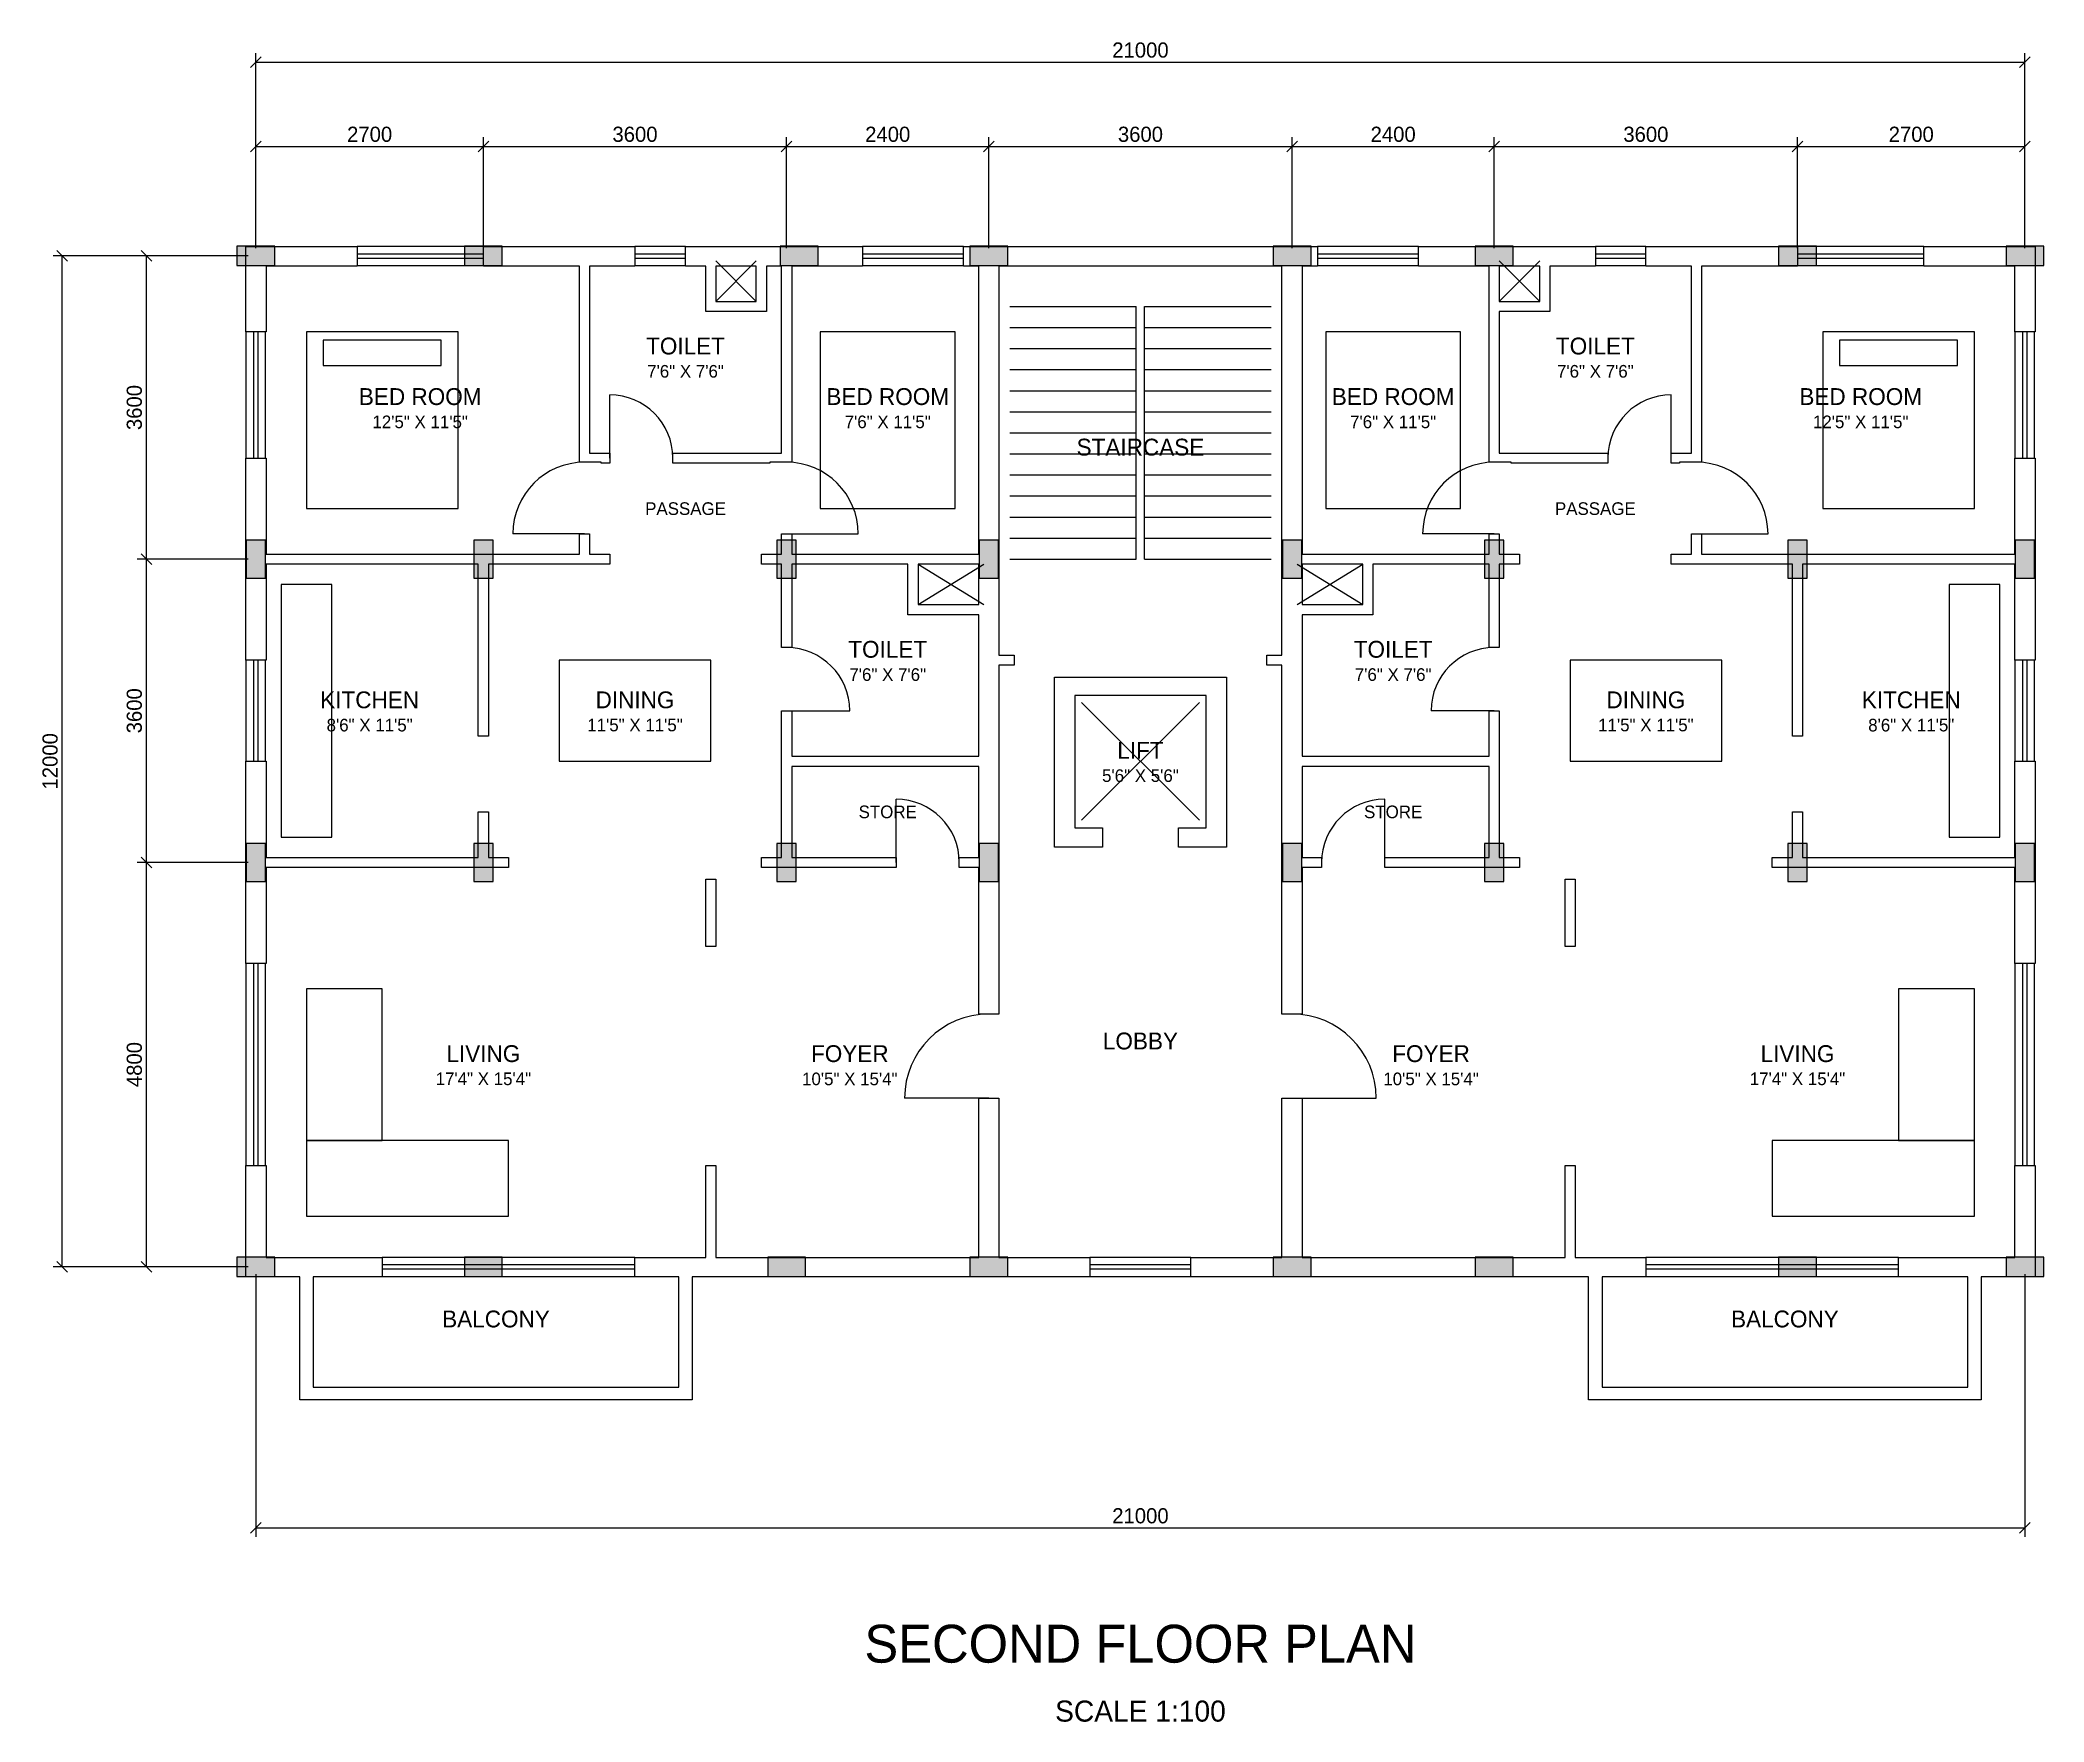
# Model space of a CAD drawing. Extents: x -2562 to 144000, y -6000 to 14562.
# Drawn here: x 63438 to 87225, y -5404 to 14562 of the extents above; entities that cross this region are included whole.
import ezdxf
from ezdxf.enums import TextEntityAlignment as Align

# ---------------------------------------------------------------- set-up
doc = ezdxf.new("R2010")
doc.units = 0
doc.layers.get('0').update_dxf_attribs({"linetype": 'CONTINUOUS'})
for name, color, linetype in [('A-ANNO-ROOM', 2, 'CONTINUOUS'), ('A-ANNO-TTLB', 7, 'CONTINUOUS'), ('A-DIMS', 6, 'CONTINUOUS'), ('A-DOOR', 3, 'CONTINUOUS'), ('A-FURN', 9, 'CONTINUOUS'), ('A-GLAZ', 4, 'CONTINUOUS'), ('A-LIFT', 8, 'CONTINUOUS'), ('A-STRS', 8, 'CONTINUOUS'), ('A-WALL', 7, 'CONTINUOUS'), ('P-DUCT', 5, 'CONTINUOUS'), ('S-COLS', 1, 'CONTINUOUS')]:
    doc.layers.add(name, color=color, linetype=linetype)
doc.dimstyles.get("Standard").update_dxf_attribs({"dimtxt": 2.5, "dimasz": 2.5, "dimexe": 1.25, "dimexo": 0.625, "dimtad": 1, "dimcen": 2.5, "dimazin": 3, "dimtfac": 1, "dimtmove": 0, "dimatfit": 3})

msp = doc.modelspace()

# ---------------------------------------------------------------- texts
at = {"layer": 'A-ANNO-ROOM'}
for s, height, p in [('TOILET', 200, (71100, 10930)), ('TOILET', 200, (81900, 10930)), ('7\'6" X 7\'6"', 150, (71100, 10630)), ('7\'6" X 7\'6"', 150, (81900, 10630)), ('BED ROOM', 200, (67950, 10330)), ('BED ROOM', 200, (73500, 10330)), ('BED ROOM', 200, (79500, 10330)), ('BED ROOM', 200, (85050, 10330)), ('12\'5" X 11\'5"', 150, (67950, 10030)), ('7\'6" X 11\'5"', 150, (73500, 10030)), ('7\'6" X 11\'5"', 150, (79500, 10030)), ('12\'5" X 11\'5"', 150, (85050, 10030)), ('STAIRCASE', 200, (76500, 9730)), ('PASSAGE', 150, (71100, 9000)), ('PASSAGE', 150, (81900, 9000)), ('TOILET', 200, (73500, 7330)), ('TOILET', 200, (79500, 7330)), ('7\'6" X 7\'6"', 150, (73500, 7030)), ('7\'6" X 7\'6"', 150, (79500, 7030)), ('KITCHEN', 200, (67350, 6730)), ('DINING', 200, (70500, 6730)), ('DINING', 200, (82500, 6730)), ('KITCHEN', 200, (85650, 6730)), ('8\'6" X 11\'5"', 150, (67350, 6430)), ('11\'5" X 11\'5"', 150, (70500, 6430)), ('11\'5" X 11\'5"', 150, (82500, 6430)), ('8\'6" X 11\'5"', 150, (85650, 6430)), ('LIFT', 200, (76500, 6130)), ('5\'6" X 5\'6"', 150, (76500, 5830)), ('STORE', 150, (73500, 5400)), ('STORE', 150, (79500, 5400)), ('LIVING', 200, (68700, 2530)), ('FOYER', 200, (73050, 2530)), ('LOBBY', 200, (76500, 2680)), ('FOYER', 200, (79950, 2530)), ('LIVING', 200, (84300, 2530)), ('17\'4" X 15\'4"', 150, (68700, 2230)), ('10\'5" X 15\'4"', 150, (73050, 2230)), ('10\'5" X 15\'4"', 150, (79950, 2230)), ('17\'4" X 15\'4"', 150, (84300, 2230)), ('BALCONY', 200, (68850, -620)), ('BALCONY', 200, (84150, -620))]:
    msp.add_text(s, height=height, dxfattribs=at).set_placement(p, align=Align.MIDDLE)
at = {"layer": 'A-ANNO-TTLB'}
for s, height, p in [('SECOND FLOOR PLAN', 450, (76500, -4700)), ('SCALE 1:100', 250, (76500, -5400))]:
    msp.add_text(s, height=height, dxfattribs=at).set_placement(p, align=Align.CENTER)

# ---------------------------------------------------------------- blocks, each defined once
blk = doc.blocks.new('*D27')
for p, q in [((65936.3604, 13236.3604), (66063.6396, 13363.6396)), ((66000, 12090), (66000, 13408)), ((68636.3604, 13236.3604), (68763.6396, 13363.6396)), ((68700, 12090), (68700, 13408)), ((66000, 13300), (68700, 13300))]:
    blk.add_line(p, q)
blk.add_text('2700', height=180).set_placement((67350, 13444), align=Align.MIDDLE)
blk = doc.blocks.new('*D28')
for p, q in [((68636.3604, 13236.3604), (68763.6396, 13363.6396)), ((68700, 12090), (68700, 13408)), ((72236.3604, 13236.3604), (72363.6396, 13363.6396)), ((72300, 12090), (72300, 13408)), ((68700, 13300), (72300, 13300))]:
    blk.add_line(p, q)
blk.add_text('3600', height=180).set_placement((70500, 13444), align=Align.MIDDLE)
blk = doc.blocks.new('*D29')
for p, q in [((72236.3604, 13236.3604), (72363.6396, 13363.6396)), ((72300, 12090), (72300, 13408)), ((74636.3604, 13236.3604), (74763.6396, 13363.6396)), ((74700, 12090), (74700, 13408)), ((72300, 13300), (74700, 13300))]:
    blk.add_line(p, q)
blk.add_text('2400', height=180).set_placement((73500, 13444), align=Align.MIDDLE)
blk = doc.blocks.new('*D30')
for p, q in [((74636.3604, 13236.3604), (74763.6396, 13363.6396)), ((74700, 12090), (74700, 13408)), ((78236.3604, 13236.3604), (78363.6396, 13363.6396)), ((78300, 12090), (78300, 13408)), ((74700, 13300), (78300, 13300))]:
    blk.add_line(p, q)
blk.add_text('3600', height=180).set_placement((76500, 13444), align=Align.MIDDLE)
blk = doc.blocks.new('*D31')
for p, q in [((78236.3604, 13236.3604), (78363.6396, 13363.6396)), ((78300, 12090), (78300, 13408)), ((80636.3604, 13236.3604), (80763.6396, 13363.6396)), ((80700, 12090), (80700, 13408)), ((78300, 13300), (80700, 13300))]:
    blk.add_line(p, q)
blk.add_text('2400', height=180).set_placement((79500, 13444), align=Align.MIDDLE)
blk = doc.blocks.new('*D32')
for p, q in [((80636.3604, 13236.3604), (80763.6396, 13363.6396)), ((80700, 12090), (80700, 13408)), ((84236.3604, 13236.3604), (84363.6396, 13363.6396)), ((84300, 12090), (84300, 13408)), ((80700, 13300), (84300, 13300))]:
    blk.add_line(p, q)
blk.add_text('3600', height=180).set_placement((82500, 13444), align=Align.MIDDLE)
blk = doc.blocks.new('*D33')
for p, q in [((84236.3604, 13236.3604), (84363.6396, 13363.6396)), ((84300, 12090), (84300, 13408)), ((86936.3604, 13236.3604), (87063.6396, 13363.6396)), ((87000, 12090), (87000, 13408)), ((84300, 13300), (87000, 13300))]:
    blk.add_line(p, q)
blk.add_text('2700', height=180).set_placement((85650, 13444), align=Align.MIDDLE)
blk = doc.blocks.new('*D34')
for p, q in [((65936.3604, 14236.3604), (66063.6396, 14363.6396)), ((66000, 12090), (66000, 14408)), ((66000, 14300), (87000, 14300)), ((86936.3604, 14236.3604), (87063.6396, 14363.6396)), ((87000, 12090), (87000, 14408))]:
    blk.add_line(p, q)
blk.add_text('21000', height=180).set_placement((76500, 14444), align=Align.MIDDLE)
blk = doc.blocks.new('*D35')
for p, q in [((65910, 4800), (64592, 4800)), ((64763.6396, 4736.3604), (64636.3604, 4863.6396)), ((64700, 0), (64700, 4800)), ((65910, 0), (64592, 0)), ((64763.6396, -63.6396), (64636.3604, 63.6396))]:
    blk.add_line(p, q)
blk.add_text('4800', height=180, rotation=90).set_placement((64556, 2400), align=Align.MIDDLE)
blk = doc.blocks.new('*D36')
for p, q in [((65910, 8400), (64592, 8400)), ((64763.6396, 8336.3604), (64636.3604, 8463.6396)), ((64700, 4800), (64700, 8400)), ((65910, 4800), (64592, 4800)), ((64763.6396, 4736.3604), (64636.3604, 4863.6396))]:
    blk.add_line(p, q)
blk.add_text('3600', height=180, rotation=90).set_placement((64556, 6600), align=Align.MIDDLE)
blk = doc.blocks.new('*D37')
for p, q in [((65910, 12000), (64592, 12000)), ((64763.6396, 11936.3604), (64636.3604, 12063.6396)), ((64700, 8400), (64700, 12000)), ((65910, 8400), (64592, 8400)), ((64763.6396, 8336.3604), (64636.3604, 8463.6396))]:
    blk.add_line(p, q)
blk.add_text('3600', height=180, rotation=90).set_placement((64556, 10200), align=Align.MIDDLE)
blk = doc.blocks.new('*D38')
for p, q in [((65910, 12000), (63592, 12000)), ((63763.6396, 11936.3604), (63636.3604, 12063.6396)), ((63700, 0), (63700, 12000)), ((65910, 0), (63592, 0)), ((63763.6396, -63.6396), (63636.3604, 63.6396))]:
    blk.add_line(p, q)
blk.add_text('12000', height=180, rotation=90).set_placement((63556, 6000), align=Align.MIDDLE)
blk = doc.blocks.new('*D39')
for p, q in [((66000, -90), (66000, -3208)), ((87000, -90), (87000, -3208)), ((65936.3604, -3163.6396), (66063.6396, -3036.3604)), ((86936.3604, -3163.6396), (87063.6396, -3036.3604)), ((66000, -3100), (87000, -3100))]:
    blk.add_line(p, q)
blk.add_text('21000', height=180).set_placement((76500, -2956), align=Align.MIDDLE)

# ---------------------------------------------------------------- dimensions: what is measured, and where the dimension line sits
at = {"layer": 'A-DIMS'}
for base, p1, p2, picture, middle in [((87000, 14300), (66000, 12000), (87000, 12000), '*D34', (76500, 14444)), ((68700, 13300), (66000, 12000), (68700, 12000), '*D27', (67350, 13444)), ((72300, 13300), (68700, 12000), (72300, 12000), '*D28', (70500, 13444)), ((74700, 13300), (72300, 12000), (74700, 12000), '*D29', (73500, 13444)), ((78300, 13300), (74700, 12000), (78300, 12000), '*D30', (76500, 13444)), ((80700, 13300), (78300, 12000), (80700, 12000), '*D31', (79500, 13444)), ((84300, 13300), (80700, 12000), (84300, 12000), '*D32', (82500, 13444)), ((87000, 13300), (84300, 12000), (87000, 12000), '*D33', (85650, 13444)), ((87000, -3100), (66000, 0), (87000, 0), '*D39', (76500, -2956))]:
    dim = msp.add_linear_dim(base=base, p1=p1, p2=p2, dimstyle='Standard', dxfattribs=at)
    dim.commit()
    dim.dimension.update_dxf_attribs({"geometry": picture, "text_midpoint": middle})
for base, p1, p2, picture, middle in [((63700, 12000), (66000, 0), (66000, 12000), '*D38', (63556, 6000)), ((64700, 12000), (66000, 8400), (66000, 12000), '*D37', (64556, 10200)), ((64700, 8400), (66000, 4800), (66000, 8400), '*D36', (64556, 6600)), ((64700, 4800), (66000, 0), (66000, 4800), '*D35', (64556, 2400))]:
    dim = msp.add_linear_dim(base=base, p1=p1, p2=p2, angle=90, dimstyle='Standard', dxfattribs=at)
    dim.commit()
    dim.dimension.update_dxf_attribs({"geometry": picture, "text_midpoint": middle})

# ---------------------------------------------------------------- linework, layer by layer
at = {"layer": 'A-DOOR'}
for p, q in [((70200, 9600), (70200, 10350)), ((82800, 9600), (82800, 10350)), ((69900, 8700), (69050, 8700)), ((72300, 8700), (73150, 8700)), ((80700, 8700), (79850, 8700)), ((83100, 8700), (83950, 8700)), ((72300, 6600), (73050, 6600)), ((80700, 6600), (79950, 6600)), ((73600, 4800), (73600, 5550)), ((79400, 4800), (79400, 5550)), ((74700, 2000), (73700, 2000)), ((78300, 2000), (79300, 2000))]:
    msp.add_line(p, q, dxfattribs=at)
for centre, radius, start, end in [((70200, 9600), 750, 0, 90), ((82800, 9600), 750, 90, 180), ((69900, 8700), 850, 90, 180), ((72300, 8700), 850, 0, 90), ((80700, 8700), 850, 90, 180), ((83100, 8700), 850, 0, 90), ((72300, 6600), 750, 0, 90), ((80700, 6600), 750, 90, 180), ((73600, 4800), 750, 0, 90), ((79400, 4800), 750, 90, 180), ((74700, 2000), 1000, 90, 180), ((78300, 2000), 1000, 0, 90)]:
    msp.add_arc(centre, radius, start, end, dxfattribs=at)
at = {"layer": 'A-FURN'}
for points in [[(66600, 9000), (68400, 9000), (68400, 11100), (66600, 11100)], [(66800, 10700), (68200, 10700), (68200, 11000), (66800, 11000)], [(72700, 9000), (74300, 9000), (74300, 11100), (72700, 11100)], [(78700, 9000), (80300, 9000), (80300, 11100), (78700, 11100)], [(84600, 9000), (86400, 9000), (86400, 11100), (84600, 11100)], [(84800, 10700), (86200, 10700), (86200, 11000), (84800, 11000)], [(66300, 5100), (66900, 5100), (66900, 8100), (66300, 8100)], [(86100, 5100), (86700, 5100), (86700, 8100), (86100, 8100)], [(69600, 6000), (71400, 6000), (71400, 7200), (69600, 7200)], [(81600, 6000), (83400, 6000), (83400, 7200), (81600, 7200)], [(66600, 1500), (67500, 1500), (67500, 3300), (66600, 3300)], [(85500, 1500), (86400, 1500), (86400, 3300), (85500, 3300)], [(66600, 600), (69000, 600), (69000, 1500), (66600, 1500)], [(84000, 600), (86400, 600), (86400, 1500), (84000, 1500)]]:
    msp.add_lwpolyline(points, close=True, dxfattribs=at)
at = {"layer": 'A-GLAZ'}
for p, q in [((67200, 12115), (68700, 12115)), ((67200, 12025), (68700, 12025)), ((67200, 11975), (68700, 11975)), ((70500, 12115), (71100, 12115)), ((70500, 12025), (71100, 12025)), ((70500, 11975), (71100, 11975)), ((73200, 12115), (74400, 12115)), ((73200, 12025), (74400, 12025)), ((73200, 11975), (74400, 11975)), ((78600, 12115), (79800, 12115)), ((78600, 12025), (79800, 12025)), ((78600, 11975), (79800, 11975)), ((81900, 12115), (82500, 12115)), ((81900, 12025), (82500, 12025)), ((81900, 11975), (82500, 11975)), ((84300, 12115), (85800, 12115)), ((84300, 12025), (85800, 12025)), ((84300, 11975), (85800, 11975)), ((67200, 11885), (68700, 11885)), ((70500, 11885), (71100, 11885)), ((73200, 11885), (74400, 11885)), ((78600, 11885), (79800, 11885)), ((81900, 11885), (82500, 11885)), ((84300, 11885), (85800, 11885)), ((65885, 9600), (65885, 11100)), ((65975, 9600), (65975, 11100)), ((66025, 9600), (66025, 11100)), ((66115, 9600), (66115, 11100)), ((86885, 9600), (86885, 11100)), ((86975, 9600), (86975, 11100)), ((87025, 9600), (87025, 11100)), ((87115, 9600), (87115, 11100)), ((65885, 6000), (65885, 7200)), ((65975, 6000), (65975, 7200)), ((66025, 6000), (66025, 7200)), ((66115, 6000), (66115, 7200)), ((86885, 6000), (86885, 7200)), ((86975, 6000), (86975, 7200)), ((87025, 6000), (87025, 7200)), ((87115, 6000), (87115, 7200)), ((65885, 1200), (65885, 3600)), ((65975, 1200), (65975, 3600)), ((66025, 1200), (66025, 3600)), ((66115, 1200), (66115, 3600)), ((86885, 1200), (86885, 3600)), ((86975, 1200), (86975, 3600)), ((87025, 1200), (87025, 3600)), ((87115, 1200), (87115, 3600)), ((67500, 115), (70500, 115)), ((67500, 25), (70500, 25)), ((75900, 115), (77100, 115)), ((75900, 25), (77100, 25)), ((82500, 115), (85500, 115)), ((82500, 25), (85500, 25)), ((67500, -25), (70500, -25)), ((67500, -115), (70500, -115)), ((75900, -25), (77100, -25)), ((75900, -115), (77100, -115)), ((82500, -25), (85500, -25)), ((82500, -115), (85500, -115))]:
    msp.add_line(p, q, dxfattribs=at)
at = {"layer": 'A-LIFT'}
for p, q in [((75800, 5300), (77200, 6700)), ((75800, 6700), (77200, 5300))]:
    msp.add_line(p, q, dxfattribs=at)
at = {"layer": 'A-STRS'}
for p, q in [((74950, 11400), (76450, 11400)), ((76450, 8400), (76450, 11400)), ((76550, 11400), (78050, 11400)), ((76550, 8400), (76550, 11400)), ((74950, 11150), (76450, 11150)), ((76550, 11150), (78050, 11150)), ((74950, 10900), (76450, 10900)), ((76550, 10900), (78050, 10900)), ((74950, 10650), (76450, 10650)), ((76550, 10650), (78050, 10650)), ((74950, 10400), (76450, 10400)), ((76550, 10400), (78050, 10400)), ((74950, 10150), (76450, 10150)), ((76550, 10150), (78050, 10150)), ((74950, 9900), (76450, 9900)), ((76550, 9900), (78050, 9900)), ((74950, 9650), (76450, 9650)), ((76550, 9650), (78050, 9650)), ((74950, 9400), (76450, 9400)), ((76550, 9400), (78050, 9400)), ((74950, 9150), (76450, 9150)), ((76550, 9150), (78050, 9150)), ((74950, 8900), (76450, 8900)), ((76550, 8900), (78050, 8900)), ((74950, 8650), (76450, 8650)), ((76550, 8650), (78050, 8650)), ((74950, 8400), (76450, 8400)), ((76550, 8400), (78050, 8400))]:
    msp.add_line(p, q, dxfattribs=at)
at = {"layer": 'A-WALL'}
for points in [[(65880, 11100), (65880, 12110), (67200, 12110), (67200, 11880), (66120, 11880), (66120, 11100)], [(70100, 9540), (70100, 9550), (69840, 9550), (69840, 11880), (68700, 11880), (68700, 12110), (70500, 12110), (70500, 11880), (69960, 11880), (69960, 9660), (70200, 9660), (70200, 9540)], [(70950, 9540), (70950, 9660), (72240, 9660), (72240, 11880), (72060, 11880), (72060, 11340), (71340, 11340), (71340, 11880), (71100, 11880), (71100, 12110), (73200, 12110), (73200, 11880), (72360, 11880), (72360, 9550), (72100, 9550), (72100, 9540)], [(74580, 3000), (74580, 4740), (74350, 4740), (74350, 4860), (74580, 4860), (74580, 5940), (72360, 5940), (72360, 4860), (73600, 4860), (73600, 4740), (72000, 4740), (72000, 4860), (72240, 4860), (72240, 6600), (72360, 6600), (72360, 6060), (74580, 6060), (74580, 7740), (73740, 7740), (73740, 8340), (72360, 8340), (72360, 7350), (72240, 7350), (72240, 8340), (72000, 8340), (72000, 8460), (72240, 8460), (72240, 8700), (72360, 8700), (72360, 8460), (74580, 8460), (74580, 11880), (74400, 11880), (74400, 12110), (78600, 12110), (78600, 11880), (78420, 11880), (78420, 8460), (80640, 8460), (80640, 8700), (80760, 8700), (80760, 8460), (81000, 8460), (81000, 8340), (80760, 8340), (80760, 7350), (80640, 7350), (80640, 8340), (79260, 8340), (79260, 7740), (78420, 7740), (78420, 6060), (80640, 6060), (80640, 6600), (80760, 6600), (80760, 4860), (81000, 4860), (81000, 4740), (79400, 4740), (79400, 4860), (80640, 4860), (80640, 5940), (78420, 5940), (78420, 4860), (78650, 4860), (78650, 4740), (78420, 4740), (78420, 3000), (78180, 3000), (78180, 7140), (78000, 7140), (78000, 7260), (78180, 7260), (78180, 11880), (74820, 11880), (74820, 7260), (75000, 7260), (75000, 7140), (74820, 7140), (74820, 3000)], [(80900, 9540), (80900, 9550), (80640, 9550), (80640, 11880), (79800, 11880), (79800, 12110), (81900, 12110), (81900, 11880), (81360, 11880), (81360, 11340), (80760, 11340), (80760, 9660), (82050, 9660), (82050, 9540)], [(82800, 9540), (82800, 9660), (83040, 9660), (83040, 11880), (82500, 11880), (82500, 12110), (84300, 12110), (84300, 11880), (83160, 11880), (83160, 9550), (82900, 9550), (82900, 9540)], [(86880, 11100), (86880, 11880), (85800, 11880), (85800, 12110), (87120, 12110), (87120, 11100)], [(71940, 11460), (71940, 11880), (71460, 11880), (71460, 11460)], [(81240, 11460), (81240, 11880), (80760, 11880), (80760, 11460)], [(68640, 6300), (68640, 8340), (66120, 8340), (66120, 7200), (65880, 7200), (65880, 9600), (66120, 9600), (66120, 8460), (69840, 8460), (69840, 8700), (69960, 8700), (69960, 8460), (70200, 8460), (70200, 8340), (68760, 8340), (68760, 6300)], [(84240, 6300), (84240, 8340), (82800, 8340), (82800, 8460), (83040, 8460), (83040, 8700), (83160, 8700), (83160, 8460), (86880, 8460), (86880, 9600), (87120, 9600), (87120, 7200), (86880, 7200), (86880, 8340), (84360, 8340), (84360, 6300)], [(74580, 7860), (74580, 8340), (73860, 8340), (73860, 7860)], [(79140, 7860), (79140, 8340), (78420, 8340), (78420, 7860)], [(75480, 4980), (75480, 7000), (77520, 7000), (77520, 4980), (76950, 4980), (76950, 5210), (77280, 5210), (77280, 6780), (75720, 6780), (75720, 5210), (76050, 5210), (76050, 4980)], [(65880, 3600), (65880, 6000), (66120, 6000), (66120, 4860), (68640, 4860), (68640, 5400), (68760, 5400), (68760, 4860), (69000, 4860), (69000, 4740), (66120, 4740), (66120, 3600)], [(86880, 3600), (86880, 4740), (84000, 4740), (84000, 4860), (84240, 4860), (84240, 5400), (84360, 5400), (84360, 4860), (86880, 4860), (86880, 6000), (87120, 6000), (87120, 3600)], [(71340, 3800), (71340, 4600), (71460, 4600), (71460, 3800)], [(81540, 3800), (81540, 4600), (81660, 4600), (81660, 3800)], [(66520, -1580), (66520, -120), (65880, -120), (65880, 1200), (66120, 1200), (66120, 110), (67500, 110), (67500, -120), (66680, -120), (66680, -1430), (71020, -1430), (71020, -120), (70500, -120), (70500, 110), (71340, 110), (71340, 1200), (71460, 1200), (71460, 110), (74580, 110), (74580, 2000), (74820, 2000), (74820, 110), (75900, 110), (75900, -120), (71180, -120), (71180, -1580)], [(81820, -1580), (81820, -120), (77100, -120), (77100, 110), (78180, 110), (78180, 2000), (78420, 2000), (78420, 110), (81540, 110), (81540, 1200), (81660, 1200), (81660, 110), (82500, 110), (82500, -120), (81980, -120), (81980, -1430), (86320, -1430), (86320, -120), (85500, -120), (85500, 110), (86880, 110), (86880, 1200), (87120, 1200), (87120, -120), (86480, -120), (86480, -1580)]]:
    msp.add_lwpolyline(points, close=True, dxfattribs=at)
at = {"layer": 'P-DUCT'}
for p, q in [((71460, 11460), (71940, 11940)), ((71460, 11940), (71940, 11460)), ((80760, 11460), (81240, 11940)), ((80760, 11940), (81240, 11460)), ((73860, 7860), (74640, 8340)), ((73860, 8340), (74640, 7860)), ((78360, 7860), (79140, 8340)), ((78360, 8340), (79140, 7860))]:
    msp.add_line(p, q, dxfattribs=at)
at = {"layer": 'S-COLS'}
for points in [[(65775, 11885), (66225, 11885), (66225, 12115), (65775, 12115)], [(68475, 11885), (68925, 11885), (68925, 12115), (68475, 12115)], [(72225, 11885), (72675, 11885), (72675, 12115), (72225, 12115)], [(74475, 11885), (74925, 11885), (74925, 12115), (74475, 12115)], [(78075, 11885), (78525, 11885), (78525, 12115), (78075, 12115)], [(80475, 11885), (80925, 11885), (80925, 12115), (80475, 12115)], [(84075, 11885), (84525, 11885), (84525, 12115), (84075, 12115)], [(86775, 11885), (87225, 11885), (87225, 12115), (86775, 12115)], [(65885, 8175), (66115, 8175), (66115, 8625), (65885, 8625)], [(68585, 8175), (68815, 8175), (68815, 8625), (68585, 8625)], [(72185, 8175), (72415, 8175), (72415, 8625), (72185, 8625)], [(74585, 8175), (74815, 8175), (74815, 8625), (74585, 8625)], [(78185, 8175), (78415, 8175), (78415, 8625), (78185, 8625)], [(80585, 8175), (80815, 8175), (80815, 8625), (80585, 8625)], [(84185, 8175), (84415, 8175), (84415, 8625), (84185, 8625)], [(86885, 8175), (87115, 8175), (87115, 8625), (86885, 8625)], [(65885, 4575), (66115, 4575), (66115, 5025), (65885, 5025)], [(68585, 4575), (68815, 4575), (68815, 5025), (68585, 5025)], [(72185, 4575), (72415, 4575), (72415, 5025), (72185, 5025)], [(74585, 4575), (74815, 4575), (74815, 5025), (74585, 5025)], [(78185, 4575), (78415, 4575), (78415, 5025), (78185, 5025)], [(80585, 4575), (80815, 4575), (80815, 5025), (80585, 5025)], [(84185, 4575), (84415, 4575), (84415, 5025), (84185, 5025)], [(86885, 4575), (87115, 4575), (87115, 5025), (86885, 5025)], [(65775, -115), (66225, -115), (66225, 115), (65775, 115)], [(68475, -115), (68925, -115), (68925, 115), (68475, 115)], [(72075, -115), (72525, -115), (72525, 115), (72075, 115)], [(74475, -115), (74925, -115), (74925, 115), (74475, 115)], [(78075, -115), (78525, -115), (78525, 115), (78075, 115)], [(80475, -115), (80925, -115), (80925, 115), (80475, 115)], [(84075, -115), (84525, -115), (84525, 115), (84075, 115)], [(86775, -115), (87225, -115), (87225, 115), (86775, 115)]]:
    msp.add_lwpolyline(points, close=True, dxfattribs=at)
for points in [[(65775, 11885), (66225, 11885), (65775, 12115), (66225, 12115)], [(68475, 11885), (68925, 11885), (68475, 12115), (68925, 12115)], [(72225, 11885), (72675, 11885), (72225, 12115), (72675, 12115)], [(74475, 11885), (74925, 11885), (74475, 12115), (74925, 12115)], [(78075, 11885), (78525, 11885), (78075, 12115), (78525, 12115)], [(80475, 11885), (80925, 11885), (80475, 12115), (80925, 12115)], [(84075, 11885), (84525, 11885), (84075, 12115), (84525, 12115)], [(86775, 11885), (87225, 11885), (86775, 12115), (87225, 12115)], [(65885, 8175), (66115, 8175), (65885, 8625), (66115, 8625)], [(68585, 8175), (68815, 8175), (68585, 8625), (68815, 8625)], [(72185, 8175), (72415, 8175), (72185, 8625), (72415, 8625)], [(74585, 8175), (74815, 8175), (74585, 8625), (74815, 8625)], [(78185, 8175), (78415, 8175), (78185, 8625), (78415, 8625)], [(80585, 8175), (80815, 8175), (80585, 8625), (80815, 8625)], [(84185, 8175), (84415, 8175), (84185, 8625), (84415, 8625)], [(86885, 8175), (87115, 8175), (86885, 8625), (87115, 8625)], [(65885, 4575), (66115, 4575), (65885, 5025), (66115, 5025)], [(68585, 4575), (68815, 4575), (68585, 5025), (68815, 5025)], [(72185, 4575), (72415, 4575), (72185, 5025), (72415, 5025)], [(74585, 4575), (74815, 4575), (74585, 5025), (74815, 5025)], [(78185, 4575), (78415, 4575), (78185, 5025), (78415, 5025)], [(80585, 4575), (80815, 4575), (80585, 5025), (80815, 5025)], [(84185, 4575), (84415, 4575), (84185, 5025), (84415, 5025)], [(86885, 4575), (87115, 4575), (86885, 5025), (87115, 5025)], [(65775, -115), (66225, -115), (65775, 115), (66225, 115)], [(68475, -115), (68925, -115), (68475, 115), (68925, 115)], [(72075, -115), (72525, -115), (72075, 115), (72525, 115)], [(74475, -115), (74925, -115), (74475, 115), (74925, 115)], [(78075, -115), (78525, -115), (78075, 115), (78525, 115)], [(80475, -115), (80925, -115), (80475, 115), (80925, 115)], [(84075, -115), (84525, -115), (84075, 115), (84525, 115)], [(86775, -115), (87225, -115), (86775, 115), (87225, 115)]]:
    msp.add_solid(points, dxfattribs=at)

msp.set_redraw_order([(e.dxf.handle, doc.entitydb.next_handle()) for e in msp.query("TEXT MTEXT ATTDEF DIMENSION ARC_DIMENSION")])  # texts and dimensions are drawn at this point

doc.saveas('drawing.dxf')
